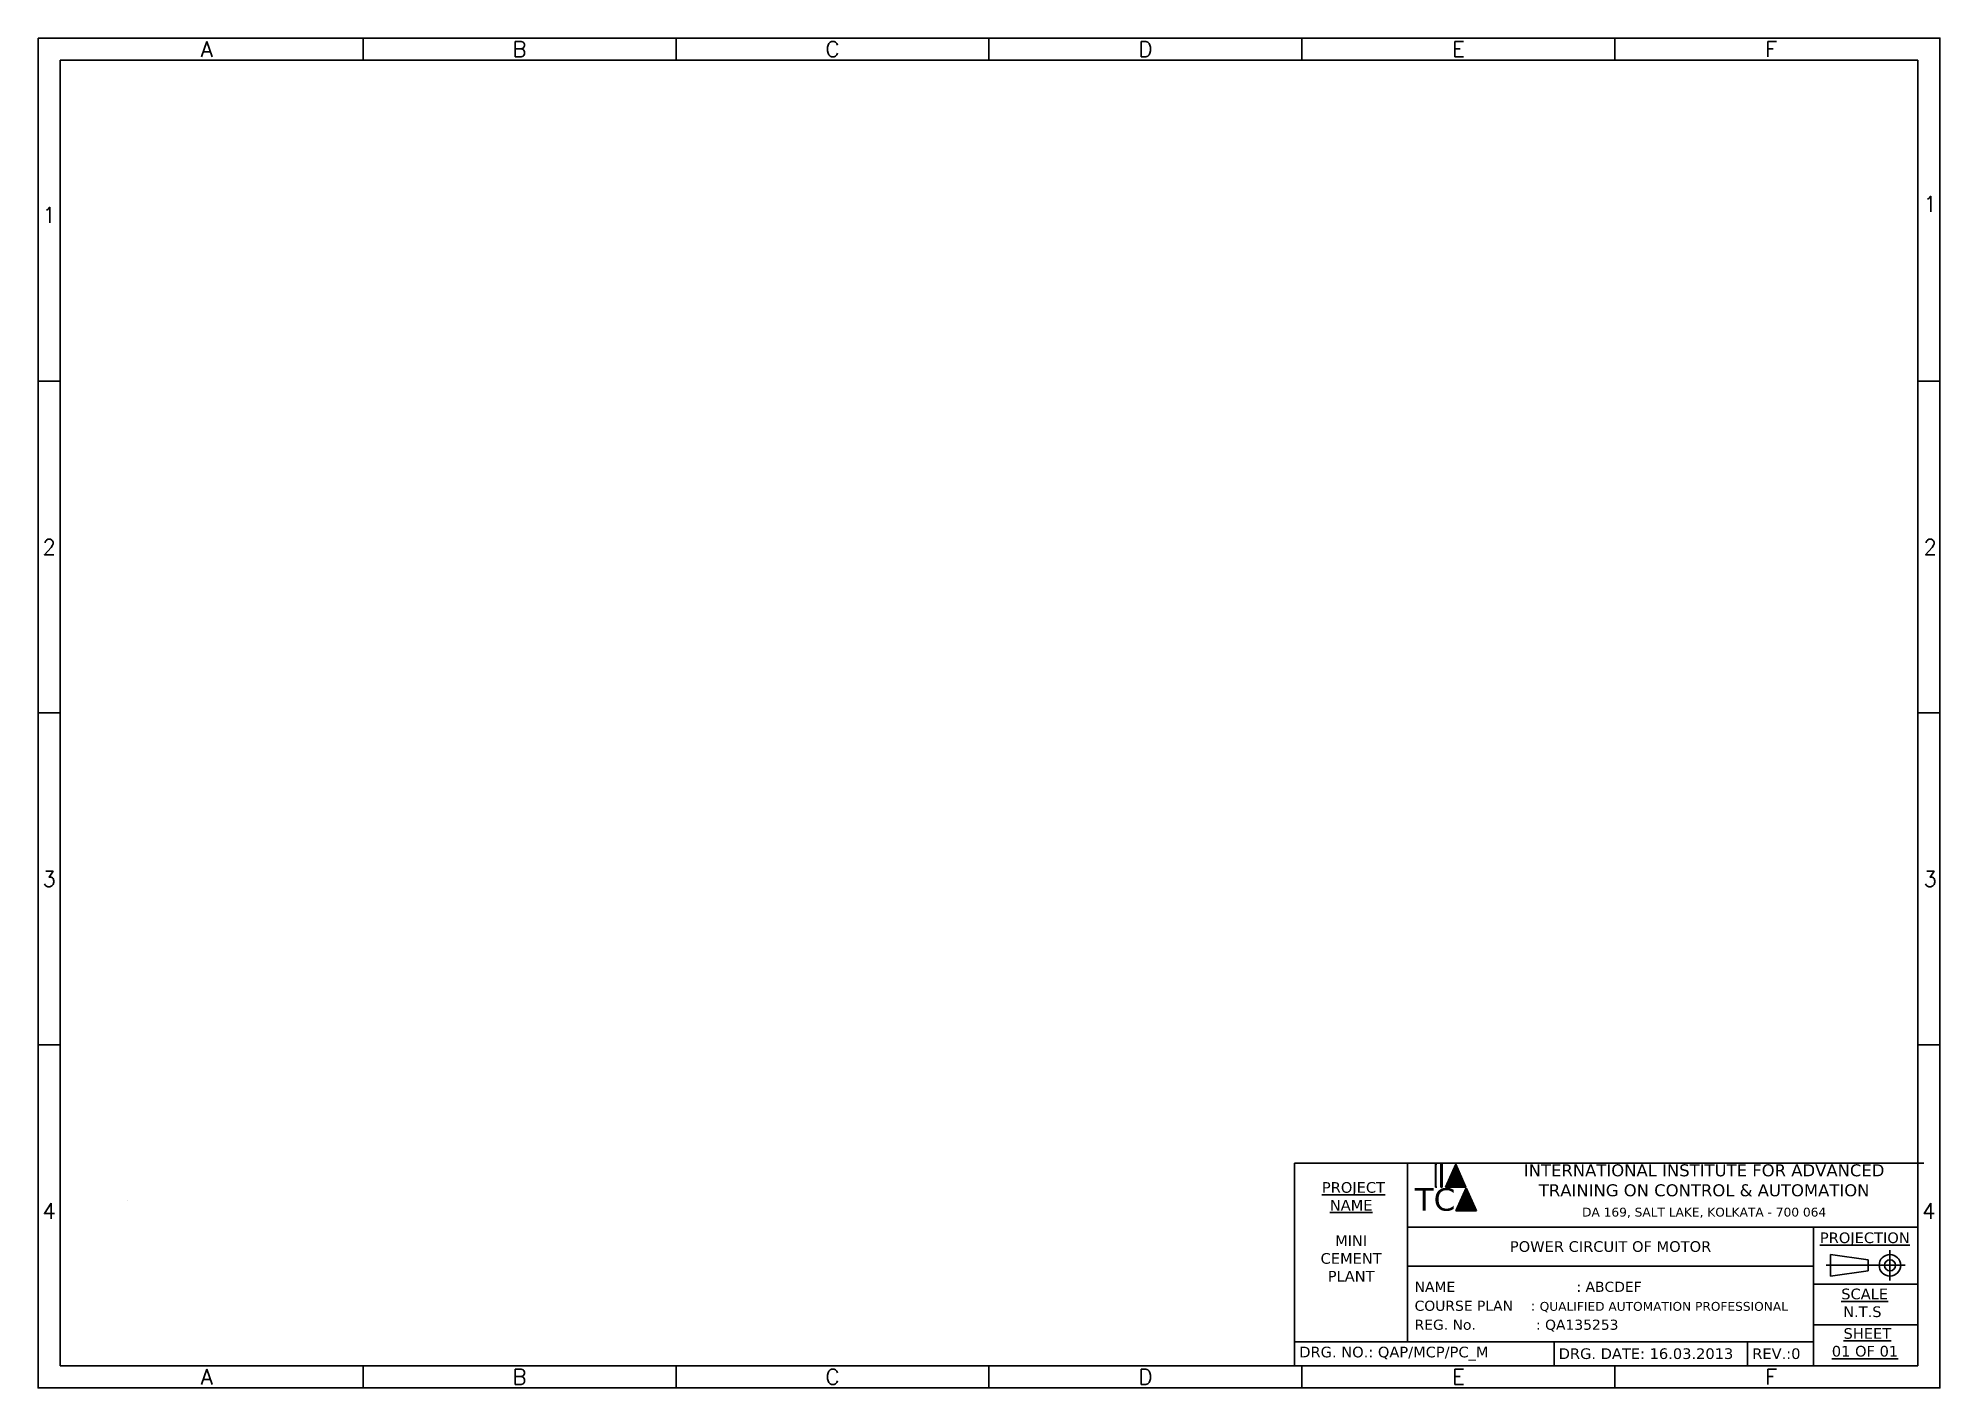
# Model space of a CAD drawing. Header units: millimetres. Extents: x -9791142 to 63260, y -4809864 to 11955173.
# Drawn here: x 20592 to 24879, y -10919 to -7876 of the extents above; entities that cross this region are included whole.
import ezdxf
from ezdxf.enums import TextEntityAlignment as Align

# ---------------------------------------------------------------- set-up
doc = ezdxf.new("R2010")
doc.units = ezdxf.units.MM
doc.header["$LTSCALE"] = 5
doc.styles.add('style2', font='verdana.ttf')

msp = doc.modelspace()

# ---------------------------------------------------------------- texts
at = {"color": 140, "style": 'style2'}
msp.add_text('TC', height=50.87, dxfattribs=at).set_placement((23740.5, -10519.1), align=Align.CENTER)
at = {"color": 2, "char_height": 35, "attachment_point": 5, "style": 'style2'}
for s, insert, width in [('{\\Fromans|c0;A}', (20971.9, -7900.7), 705.35), ('{\\Fromans|c0;B}', (21677.2, -7900.7), 705.35), ('{\\Fromans|c0;C}', (22382.6, -7900.7), 705.35), ('{\\Fromans|c0;D}', (23087.9, -7900.7), 705.35), ('{\\Fromans|c0;E}', (23793.3, -7900.7), 705.35), ('\\pxqc;{\\Fromans|c0;F}', (24498.6, -7900.7), 705.35), ('{\\Fromans|c0;1}', (20616.7, -8274.8), 50), ('{\\Fromans|c0;1}', (24856.7, -8249.8), 50), ('{\\Fromans|c0;2}', (20616.7, -9023.1), 50), ('{\\Fromans|c0;2}', (24856.7, -9023.1), 50), ('{\\Fromans|c0;3}', (20616.7, -9771.3), 50), ('{\\Fromans|c0;3}', (24856.7, -9771.3), 50), ('{\\Fromans|c0;4}', (20616.7, -10519.6), 50), ('{\\Fromans|c0;4}', (24853.8, -10519.6), 50), ('{\\Fromans|c0;A}', (20971.9, -10893.7), 705.35), ('{\\Fromans|c0;B}', (21677.2, -10893.7), 705.35), ('{\\Fromans|c0;C}', (22382.6, -10893.7), 705.35), ('{\\Fromans|c0;D}', (23087.9, -10893.7), 705.35), ('{\\Fromans|c0;E}', (23793.3, -10893.7), 705.35), ('\\pxqc;{\\Fromans|c0;F}', (24498.6, -10893.7), 705.35)]:
    msp.add_mtext(s, dxfattribs=dict(at, insert=insert, width=width))
at = {"color": 140, "width": 963.119, "attachment_point": 2, "style": 'style2'}
for s, insert, char_height in [('INTERNATIONAL INSTITUTE FOR ADVANCED\\PTRAINING ON CONTROL & AUTOMATION', (24347.2, -10414.6), 27), ('DA 169, SALT LAKE, KOLKATA - 700 064', (24347.2, -10512.3), 20)]:
    msp.add_mtext(s, dxfattribs=dict(at, insert=insert, char_height=char_height))
at = {"color": 211, "char_height": 24, "style": 'style2'}
for s, insert, width, attachment_point in [('\\pxqc;\\P {\\LPROJECT\\PNAME} \\P\\PMINI\\PCEMENT\\PPLANT', (23424.1, -10546.7), 254.85, 4), ('\\pxqc;POWER CIRCUIT OF MOTOR', (24136.3, -10600.1), 914.86, 5), ('\\pxqc;{\\LPROJECTION} ', (24709.4, -10583.4), 235, 5), (' {\\LSCALE} \\PN.T.S\\P ', (24703.8, -10747), 235, 5), (' {\\LSHEET\\P01 OF 01\\P} ', (24709.8, -10836.1), 235, 5), (' DRG. NO.: QAP/MCP/PC_M', (23424.1, -10841.6), 579.277, 4), (' DRG. DATE: 16.03.2013', (24008.9, -10841.6), 457.43, 4), (' REV.:0 ', (24445.2, -10841.6), 457.43, 4)]:
    msp.add_mtext(s, dxfattribs=dict(at, insert=insert, width=width, attachment_point=attachment_point))
at = {"color": 211, "insert": (23603.4, -10735.4), "char_height": 22.8, "width": 1173.883, "attachment_point": 4, "line_spacing_factor": 1.125, "style": 'style2'}
msp.add_mtext('^INAME^I^I^I: ABCDEF\\P^ICOURSE PLAN    : {\\H0.87719x;QUALIFIED AUTOMATION PROFESSIONAL}              \\P^IREG. No.^I^I: QA135253', dxfattribs=at)

# ---------------------------------------------------------------- hatches: boundary and pattern name
h = msp.add_hatch(color=140)
h.paths.add_polyline_path([(23744.5, -10414), (23741.5, -10414), (23741.5, -10466.3), (23744.5, -10466.3)])
h.paths.add_polyline_path([(23756.8, -10414), (23753.8, -10414), (23753.8, -10466.3), (23756.8, -10466.3)])
for color, points in [(2, [(23787.4, -10414), (23764.4, -10466.3), (23810.4, -10466.3)]), (1, [(23810.8, -10467.3), (23787.8, -10519.6), (23833.8, -10519.6)])]:
    msp.add_hatch(color=color).paths.add_polyline_path(points)

# ---------------------------------------------------------------- linework, layer by layer
at = {"color": 6}
for p, q in [((21324.5, -7875.7), (21324.5, -7925.7)), ((22029.9, -7875.7), (22029.9, -7925.7)), ((22735.2, -7875.7), (22735.2, -7925.7)), ((23440.6, -7875.7), (23440.6, -7925.7)), ((24145.9, -7875.7), (24145.9, -7925.7)), ((20641.7, -8649), (20591.7, -8649)), ((24828.8, -8649), (24878.5, -8649)), ((20641.7, -9397.2), (20591.7, -9397.2)), ((24828.8, -9397.2), (24878.8, -9397.2)), ((20641.7, -10145.5), (20591.7, -10145.5)), ((24828.8, -10145.5), (24878.8, -10145.5)), ((21324.5, -10918.7), (21324.5, -10868.7)), ((22029.9, -10918.7), (22029.9, -10868.7)), ((22735.2, -10918.7), (22735.2, -10868.7)), ((23440.6, -10918.7), (23440.6, -10868.7)), ((24145.9, -10918.7), (24145.9, -10868.7))]:
    msp.add_line(p, q, dxfattribs=at)
at = {"color": 84}
for p, q in [((23424.1, -10411.8), (23424.1, -10868.7)), ((23424.1, -10411.8), (24842.1, -10411.8)), ((23678.9, -10411.8), (23678.9, -10814.5)), ((24828.8, -10387.9), (24828.8, -10868.7)), ((23678.9, -10556.2), (24828.8, -10556.2)), ((24593.8, -10556.2), (24593.8, -10868.7)), ((23678.9, -10644), (24593.8, -10644)), ((24593.8, -10684.7), (24828.8, -10684.7)), ((24593.8, -10776.7), (24828.8, -10776.7)), ((23424.1, -10814.5), (24593.8, -10814.5)), ((24008.9, -10814.5), (24008.9, -10868.7)), ((24445.2, -10814.5), (24445.2, -10868.7)), ((23424.1, -10868.7), (24828.8, -10868.7))]:
    msp.add_line(p, q, dxfattribs=at)
at = {"color": 140}
for p, q in [((23744.5, -10414), (23741.5, -10414)), ((23741.5, -10466.3), (23741.5, -10414)), ((23756.8, -10414), (23753.8, -10414)), ((23753.8, -10466.3), (23753.8, -10414)), ((23756.8, -10466.3), (23756.8, -10414))]:
    msp.add_line(p, q, dxfattribs=at)
at = {"color": 2}
for p, q in [((23764.4, -10466.3), (23787.4, -10414)), ((23810.4, -10466.3), (23787.4, -10414)), ((23764.4, -10466.3), (23810.4, -10466.3))]:
    msp.add_line(p, q, dxfattribs=at)
at = {"lineweight": 9, "ltscale": 5}
msp.add_line((20794.3, -10497), (20794.3, -10497), dxfattribs=at)
at = {"color": 4}
for p, q in [((23741.5, -10466.3), (23744.5, -10466.3)), ((23753.8, -10466.3), (23756.8, -10466.3))]:
    msp.add_line(p, q, dxfattribs=at)
at = {"color": 1}
for p, q in [((23787.8, -10519.6), (23810.8, -10467.3)), ((23810.8, -10467.3), (23833.8, -10519.6)), ((23787.8, -10519.6), (23833.8, -10519.6))]:
    msp.add_line(p, q, dxfattribs=at)
at = {"color": 160}
for p, q in [((24632.3, -10617.9), (24716.6, -10629.7)), ((24766, -10607.9), (24766, -10676.5)), ((24622.3, -10642.2), (24800.3, -10642.2)), ((24632.3, -10666.5), (24716.6, -10654.7))]:
    msp.add_line(p, q, dxfattribs=at)
at = {"color": 240}
for points in [[(20591.7, -7875.7), (24878.8, -7875.7), (24878.8, -10918.7), (20591.7, -10918.7)], [(20641.7, -7925.7), (24828.8, -7925.7), (24828.8, -10868.7), (20641.7, -10868.7)]]:
    msp.add_lwpolyline(points, close=True, dxfattribs=at)
at = {"color": 160}
for points in [[(24632.3, -10666.5), (24632.3, -10617.9)], [(24716.6, -10629.7), (24716.6, -10654.7)]]:
    msp.add_lwpolyline(points, dxfattribs=at)
for radius in [24.3, 12.5]:
    msp.add_circle((24766, -10642.2), radius, dxfattribs=at)

msp.set_redraw_order([(e.dxf.handle, doc.entitydb.next_handle()) for e in msp.query("TEXT MTEXT ATTDEF DIMENSION ARC_DIMENSION")])  # texts and dimensions are drawn at this point

doc.saveas('drawing.dxf')
